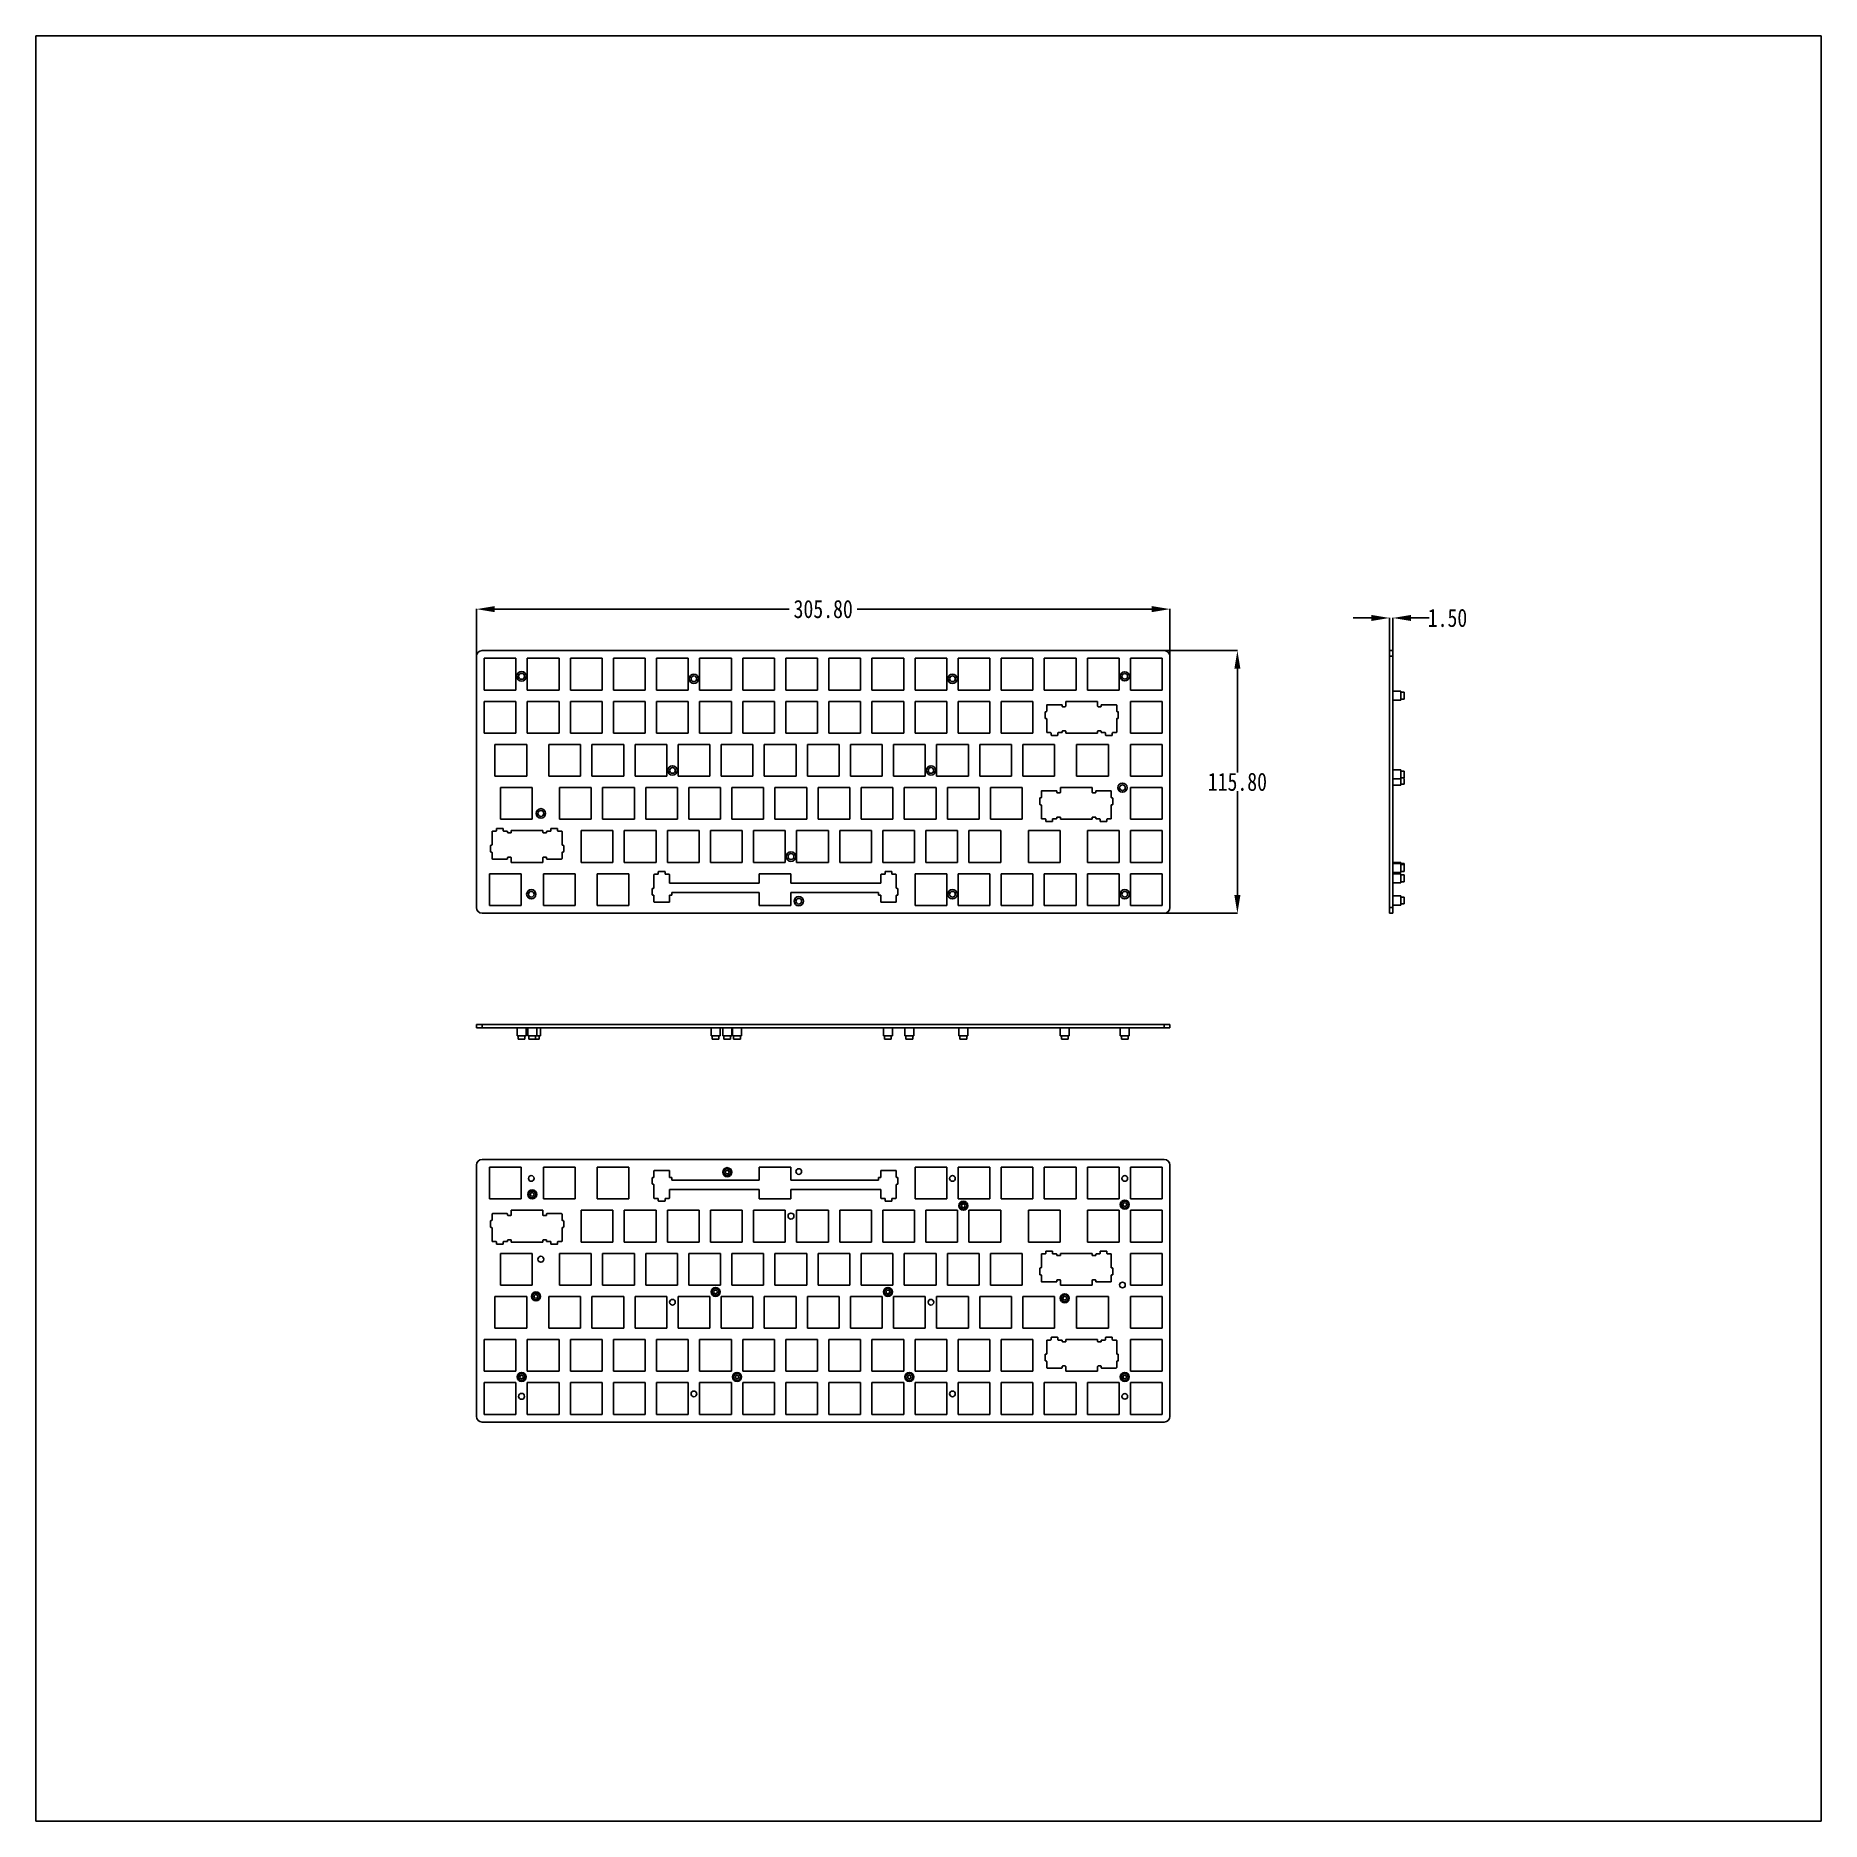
# Model space of a CAD drawing. Header units: inches. Extents: x -7 to 781, y -106 to 681.
import ezdxf
from ezdxf.enums import TextEntityAlignment as Align

# ---------------------------------------------------------------- set-up
doc = ezdxf.new("R2010")
doc.units = ezdxf.units.IN
doc.header["$LTSCALE"] = 51.326917
doc.header["$MEASUREMENT"] = 0
doc.header["$PDMODE"] = 3
doc.header["$PDSIZE"] = 0.3125
doc.layers.get('0').update_dxf_attribs({"linetype": 'CONTINUOUS'})
doc.layers.get('Defpoints').update_dxf_attribs({"linetype": 'CONTINUOUS'})
doc.styles.get("Standard").update_dxf_attribs({"font": 'txt', "width": 0.8})
doc.dimstyles.get("Standard").update_dxf_attribs({"dimtxt": 0.15625, "dimasz": 0.1875, "dimexe": 0.125, "dimexo": 0.0625, "dimgap": 0.09, "dimtad": 0, "dimtih": 1, "dimtoh": 1, "dimzin": 4, "dimdsep": 46, "dimtxsty": 'Standard', "dimblk": '_FILLED', "dimblk1": '_FILLED', "dimblk2": '_FILLED', "dimcen": 0.09, "dimazin": 1, "dimtp": 0.01, "dimtm": 0.01, "dimtfac": 1, "dimtofl": 0, "dimtmove": 0, "dimatfit": 3, "dimldrblk": '_FILLED', "dimfxl": 1, "dimtolj": 1, "dimtzin": 4, "dimarcsym": 0})

msp = doc.modelspace()

# ---------------------------------------------------------------- texts
at = {"color": 2, "linetype": 'Continuous', "width": 0.8}
for s, p in [('比例 ', (339.801, 289.562)), ('25.400', (340.551, 289.562))]:
    msp.add_text(s, height=0.1562, dxfattribs=at).set_placement(p, align=Align.RIGHT)

# ---------------------------------------------------------------- blocks, each defined once
blk = doc.blocks.new('_FILLED')
at = {"color": 0, "linetype": 'ByBlock'}
blk.add_solid([(0, 0), (-1, 0.167), (-1, -0.167)], dxfattribs=at)
blk = doc.blocks.new('*D1')
at = {"color": 0, "lineweight": -2, "transparency": 16777216}
for p, q in [((483.19, 410.26), (523.32, 410.26)), ((485.31, 294.46), (523.32, 294.46))]:
    blk.add_line(p, q, dxfattribs=at)
at = {"color": 3, "lineweight": -2, "transparency": 16777216}
for p, q in [((523.2, 402.26), (523.2, 356.45)), ((523.2, 302.46), (523.2, 348.27))]:
    blk.add_line(p, q, dxfattribs=at)
at = {"layer": 'Defpoints', "color": 0, "transparency": 16777216}
for p in [(483.13, 410.26), (485.25, 294.46), (523.2, 294.46)]:
    blk.add_point(p, dxfattribs=at)
at = {"color": 3, "lineweight": -2, "transparency": 16777216, "xscale": 8, "yscale": 8, "zscale": 8}
for p, rotation in [((523.2, 410.26), 90), ((523.2, 294.46), 270)]:
    blk.add_blockref('_FILLED', p, dxfattribs=dict(at, rotation=rotation))
at = {"color": 3, "transparency": 16777216, "insert": (523.2, 352.36), "char_height": 8, "attachment_point": 5}
blk.add_mtext('\\A1;115.80', dxfattribs=at)
blk = doc.blocks.new('*D2')
at = {"color": 0, "lineweight": -2, "transparency": 16777216}
for p, q in [((187.65, 406.92), (187.65, 428.67)), ((493.45, 407.83), (493.45, 428.67))]:
    blk.add_line(p, q, dxfattribs=at)
at = {"color": 3, "lineweight": -2, "transparency": 16777216}
for p, q in [((195.65, 428.55), (325.53, 428.55)), ((485.45, 428.55), (355.57, 428.55))]:
    blk.add_line(p, q, dxfattribs=at)
at = {"layer": 'Defpoints', "color": 0, "transparency": 16777216}
for p in [(493.45, 428.55), (187.65, 406.86), (493.45, 407.77)]:
    blk.add_point(p, dxfattribs=at)
at = {"color": 3, "lineweight": -2, "transparency": 16777216, "xscale": 8, "yscale": 8, "zscale": 8, "rotation": 180}
blk.add_blockref('_FILLED', (187.65, 428.55), dxfattribs=at)
at = {"color": 3, "lineweight": -2, "transparency": 16777216, "xscale": 8, "yscale": 8, "zscale": 8}
blk.add_blockref('_FILLED', (493.45, 428.55), dxfattribs=at)
at = {"color": 3, "transparency": 16777216, "insert": (340.55, 428.55), "char_height": 8, "attachment_point": 5}
blk.add_mtext('\\A1;305.80', dxfattribs=at)
blk = doc.blocks.new('*D3')
at = {"color": 3, "lineweight": -2, "transparency": 16777216}
for p, q in [((582.25, 424.65), (574.25, 424.65)), ((599.75, 424.65), (607.75, 424.65))]:
    blk.add_line(p, q, dxfattribs=at)
at = {"color": 0, "lineweight": -2, "transparency": 16777216}
for p, q in [((590.25, 407.82), (590.25, 424.78)), ((591.75, 407.82), (591.75, 424.78))]:
    blk.add_line(p, q, dxfattribs=at)
at = {"layer": 'Defpoints', "color": 0, "transparency": 16777216}
for p in [(591.75, 424.65), (590.25, 407.76), (591.75, 407.76)]:
    blk.add_point(p, dxfattribs=at)
at = {"color": 3, "lineweight": -2, "transparency": 16777216, "xscale": 8, "yscale": 8, "zscale": 8}
blk.add_blockref('_FILLED', (590.25, 424.65), dxfattribs=at)
at = {"color": 3, "lineweight": -2, "transparency": 16777216, "xscale": 8, "yscale": 8, "zscale": 8, "rotation": 180}
blk.add_blockref('_FILLED', (591.75, 424.65), dxfattribs=at)
at = {"color": 3, "transparency": 16777216, "insert": (615.84, 424.65), "char_height": 8, "attachment_point": 5}
blk.add_mtext('\\A1;1.50', dxfattribs=at)

# ---------------------------------------------------------------- dimensions: what is measured, and where the dimension line sits
for base, p1, p2, picture, middle in [((493.451, 428.545), (187.651, 406.862), (493.451, 407.77), '*D2', (340.551, 428.545)), ((591.754, 424.651), (590.254, 407.762), (591.754, 407.762), '*D3', (615.844, 424.651))]:
    dim = msp.add_linear_dim(base=base, p1=p1, p2=p2, dimstyle='Standard', override={"dimtxt": 8, "dimasz": 8, "dimzin": 0, "dimcen": 8.39895, "dimclrd": 3, "dimclrt": 3, "dimadec": 0, "dimazin": 0, "dimtp": 0, "dimtm": 0, "dimtzin": 0})
    dim.commit()
    dim.dimension.update_dxf_attribs({"geometry": picture, "text_midpoint": middle})
dim = msp.add_linear_dim(base=(523.195, 294.462), p1=(483.132, 410.262), p2=(485.251, 294.462), angle=90, dimstyle='Standard', override={"dimtxt": 8, "dimasz": 8, "dimzin": 0, "dimcen": 8.39895, "dimclrd": 3, "dimclrt": 3, "dimadec": 0, "dimazin": 0, "dimtp": 0, "dimtm": 0, "dimtzin": 0})
dim.commit()
dim.dimension.update_dxf_attribs({"geometry": '*D1', "text_midpoint": (523.195, 352.362)})

# ---------------------------------------------------------------- linework, layer by layer
at = {"color": 7, "linetype": 'Continuous'}
for p, q in [((-6.712, -105.989), (-6.712, 681.413)), ((-6.712, 681.413), (780.689, 681.413)), ((780.689, -105.989), (780.689, 681.413)), ((190.151, 410.262), (490.951, 410.262)), ((590.254, 410.262), (590.254, 294.462)), ((590.254, 410.262), (591.754, 410.262)), ((591.754, 294.462), (591.754, 410.262)), ((187.651, 296.962), (187.651, 407.762)), ((191.051, 392.862), (191.051, 406.862)), ((191.051, 406.862), (205.051, 406.862)), ((205.051, 406.862), (205.051, 392.862)), ((210.051, 392.862), (210.051, 406.862)), ((210.051, 406.862), (224.051, 406.862)), ((224.051, 406.862), (224.051, 392.862)), ((229.051, 392.862), (229.051, 406.862)), ((229.051, 406.862), (243.051, 406.862)), ((243.051, 406.862), (243.051, 392.862)), ((248.051, 392.862), (248.051, 406.862)), ((248.051, 406.862), (262.051, 406.862)), ((262.051, 406.862), (262.051, 392.862)), ((267.051, 392.862), (267.051, 406.862)), ((267.051, 406.862), (281.051, 406.862)), ((281.051, 406.862), (281.051, 392.862)), ((286.051, 392.862), (286.051, 406.862)), ((286.051, 406.862), (300.051, 406.862)), ((300.051, 406.862), (300.051, 392.862)), ((305.051, 392.862), (305.051, 406.862)), ((305.051, 406.862), (319.051, 406.862)), ((319.051, 406.862), (319.051, 392.862)), ((324.051, 392.862), (324.051, 406.862)), ((324.051, 406.862), (338.051, 406.862)), ((338.051, 406.862), (338.051, 392.862)), ((343.051, 392.862), (343.051, 406.862)), ((343.051, 406.862), (357.051, 406.862)), ((357.051, 406.862), (357.051, 392.862)), ((362.051, 392.862), (362.051, 406.862)), ((362.051, 406.862), (376.051, 406.862)), ((376.051, 406.862), (376.051, 392.862)), ((381.051, 392.862), (381.051, 406.862)), ((381.051, 406.862), (395.051, 406.862)), ((395.051, 406.862), (395.051, 392.862)), ((400.051, 406.862), (414.051, 406.862)), ((400.051, 392.862), (400.051, 406.862)), ((414.051, 406.862), (414.051, 392.862)), ((419.051, 406.862), (433.051, 406.862)), ((419.051, 392.862), (419.051, 406.862)), ((433.051, 406.862), (433.051, 392.862)), ((438.051, 406.862), (452.051, 406.862)), ((438.051, 392.862), (438.051, 406.862)), ((452.051, 406.862), (452.051, 392.862)), ((457.051, 406.862), (471.051, 406.862)), ((457.051, 392.862), (457.051, 406.862)), ((471.051, 406.862), (471.051, 392.862)), ((476.051, 406.862), (490.051, 406.862)), ((476.051, 392.862), (476.051, 406.862)), ((490.051, 406.862), (490.051, 392.862)), ((493.451, 407.762), (493.451, 296.962)), ((591.754, 407.762), (590.254, 407.762)), ((205.051, 392.862), (191.051, 392.862)), ((191.051, 373.862), (191.051, 387.862)), ((191.051, 387.862), (205.051, 387.862)), ((205.051, 387.862), (205.051, 373.862)), ((224.051, 392.862), (210.051, 392.862)), ((210.051, 373.862), (210.051, 387.862)), ((210.051, 387.862), (224.051, 387.862)), ((224.051, 387.862), (224.051, 373.862)), ((243.051, 392.862), (229.051, 392.862)), ((229.051, 373.862), (229.051, 387.862)), ((229.051, 387.862), (243.051, 387.862)), ((243.051, 387.862), (243.051, 373.862)), ((262.051, 392.862), (248.051, 392.862)), ((248.051, 373.862), (248.051, 387.862)), ((248.051, 387.862), (262.051, 387.862)), ((262.051, 387.862), (262.051, 373.862)), ((281.051, 392.862), (267.051, 392.862)), ((267.051, 373.862), (267.051, 387.862)), ((267.051, 387.862), (281.051, 387.862)), ((281.051, 387.862), (281.051, 373.862)), ((300.051, 392.862), (286.051, 392.862)), ((286.051, 373.862), (286.051, 387.862)), ((286.051, 387.862), (300.051, 387.862)), ((300.051, 387.862), (300.051, 373.862)), ((319.051, 392.862), (305.051, 392.862)), ((305.051, 373.862), (305.051, 387.862)), ((305.051, 387.862), (319.051, 387.862)), ((319.051, 387.862), (319.051, 373.862)), ((338.051, 392.862), (324.051, 392.862)), ((324.051, 373.862), (324.051, 387.862)), ((324.051, 387.862), (338.051, 387.862)), ((338.051, 387.862), (338.051, 373.862)), ((357.051, 392.862), (343.051, 392.862)), ((343.051, 373.862), (343.051, 387.862)), ((343.051, 387.862), (357.051, 387.862)), ((357.051, 387.862), (357.051, 373.862)), ((376.051, 392.862), (362.051, 392.862)), ((362.051, 373.862), (362.051, 387.862)), ((362.051, 387.862), (376.051, 387.862)), ((376.051, 387.862), (376.051, 373.862)), ((395.051, 392.862), (381.051, 392.862)), ((381.051, 373.862), (381.051, 387.862)), ((381.051, 387.862), (395.051, 387.862)), ((395.051, 387.862), (395.051, 373.862)), ((414.051, 392.862), (400.051, 392.862)), ((400.051, 387.862), (414.051, 387.862)), ((400.051, 373.862), (400.051, 387.862)), ((414.051, 387.862), (414.051, 373.862)), ((433.051, 392.862), (419.051, 392.862)), ((419.051, 387.862), (433.051, 387.862)), ((419.051, 373.862), (419.051, 387.862)), ((433.051, 387.862), (433.051, 373.862)), ((452.051, 392.862), (438.051, 392.862)), ((439.126, 383.517), (439.126, 386.217)), ((439.326, 386.417), (445.776, 386.417)), ((445.976, 386.217), (445.976, 385.717)), ((447.551, 387.862), (461.551, 387.862)), ((447.551, 385.817), (447.551, 387.862)), ((471.051, 392.862), (457.051, 392.862)), ((461.551, 387.862), (461.551, 385.817)), ((463.126, 385.717), (463.126, 386.217)), ((463.326, 386.417), (469.776, 386.417)), ((469.976, 386.217), (469.976, 383.517)), ((490.051, 392.862), (476.051, 392.862)), ((476.051, 387.862), (490.051, 387.862)), ((476.051, 373.862), (476.051, 387.862)), ((490.051, 387.862), (490.051, 373.862)), ((591.754, 392.362), (595.254, 392.362)), ((591.754, 388.362), (595.254, 388.362)), ((595.254, 388.362), (595.254, 392.362)), ((595.254, 391.862), (596.754, 391.862)), ((595.254, 388.862), (596.754, 388.862)), ((596.754, 388.862), (596.754, 391.862)), ((438.401, 380.507), (438.401, 383.117)), ((438.601, 383.317), (438.926, 383.317)), ((438.926, 380.307), (438.601, 380.307)), ((439.126, 374.307), (439.126, 380.107)), ((446.176, 385.517), (447.251, 385.517)), ((461.851, 385.517), (462.926, 385.517)), ((469.976, 380.107), (469.976, 374.307)), ((470.176, 383.317), (470.501, 383.317)), ((470.501, 380.307), (470.176, 380.307)), ((470.701, 383.117), (470.701, 380.507)), ((205.051, 373.862), (191.051, 373.862)), ((224.051, 373.862), (210.051, 373.862)), ((243.051, 373.862), (229.051, 373.862)), ((262.051, 373.862), (248.051, 373.862)), ((281.051, 373.862), (267.051, 373.862)), ((300.051, 373.862), (286.051, 373.862)), ((319.051, 373.862), (305.051, 373.862)), ((338.051, 373.862), (324.051, 373.862)), ((357.051, 373.862), (343.051, 373.862)), ((376.051, 373.862), (362.051, 373.862)), ((395.051, 373.862), (381.051, 373.862)), ((414.051, 373.862), (400.051, 373.862)), ((433.051, 373.862), (419.051, 373.862)), ((440.851, 374.107), (439.326, 374.107)), ((441.051, 373.057), (441.051, 373.907)), ((443.851, 372.857), (441.251, 372.857)), ((444.051, 373.907), (444.051, 373.057)), ((445.776, 374.107), (444.251, 374.107)), ((445.976, 374.662), (445.976, 374.307)), ((447.351, 374.862), (446.176, 374.862)), ((447.551, 373.862), (447.551, 374.662)), ((461.551, 373.862), (447.551, 373.862)), ((461.551, 374.662), (461.551, 373.862)), ((462.926, 374.862), (461.751, 374.862)), ((463.126, 374.307), (463.126, 374.662)), ((464.851, 374.107), (463.326, 374.107)), ((465.051, 373.057), (465.051, 373.907)), ((467.851, 372.857), (465.251, 372.857)), ((468.051, 373.907), (468.051, 373.057)), ((469.776, 374.107), (468.251, 374.107)), ((490.051, 373.862), (476.051, 373.862)), ((195.816, 354.862), (195.816, 368.862)), ((195.816, 368.862), (209.816, 368.862)), ((209.816, 368.862), (209.816, 354.862)), ((219.581, 354.862), (219.581, 368.862)), ((219.581, 368.862), (233.581, 368.862)), ((233.581, 368.862), (233.581, 354.862)), ((238.581, 354.862), (238.581, 368.862)), ((238.581, 368.862), (252.581, 368.862)), ((252.581, 368.862), (252.581, 354.862)), ((257.581, 354.862), (257.581, 368.862)), ((257.581, 368.862), (271.581, 368.862)), ((271.581, 368.862), (271.581, 354.862)), ((276.581, 354.862), (276.581, 368.862)), ((276.581, 368.862), (290.581, 368.862)), ((290.581, 368.862), (290.581, 354.862)), ((295.581, 354.862), (295.581, 368.862)), ((295.581, 368.862), (309.581, 368.862)), ((309.581, 368.862), (309.581, 354.862)), ((314.581, 354.862), (314.581, 368.862)), ((314.581, 368.862), (328.581, 368.862)), ((328.581, 368.862), (328.581, 354.862)), ((333.581, 354.862), (333.581, 368.862)), ((333.581, 368.862), (347.581, 368.862)), ((347.581, 368.862), (347.581, 354.862)), ((352.581, 354.862), (352.581, 368.862)), ((352.581, 368.862), (366.581, 368.862)), ((366.581, 368.862), (366.581, 354.862)), ((371.581, 368.862), (385.581, 368.862)), ((371.581, 354.862), (371.581, 368.862)), ((385.581, 368.862), (385.581, 354.862)), ((390.581, 368.862), (404.581, 368.862)), ((390.581, 354.862), (390.581, 368.862)), ((404.581, 368.862), (404.581, 354.862)), ((409.581, 368.862), (423.581, 368.862)), ((409.581, 354.862), (409.581, 368.862)), ((423.581, 368.862), (423.581, 354.862)), ((428.581, 368.862), (442.581, 368.862)), ((428.581, 354.862), (428.581, 368.862)), ((442.581, 368.862), (442.581, 354.862)), ((452.311, 368.862), (466.311, 368.862)), ((452.311, 354.862), (452.311, 368.862)), ((466.311, 368.862), (466.311, 354.862)), ((476.051, 368.862), (490.051, 368.862)), ((476.051, 354.862), (476.051, 368.862)), ((490.051, 368.862), (490.051, 354.862)), ((209.816, 354.862), (195.816, 354.862)), ((233.581, 354.862), (219.581, 354.862)), ((252.581, 354.862), (238.581, 354.862)), ((271.581, 354.862), (257.581, 354.862)), ((290.581, 354.862), (276.581, 354.862)), ((309.581, 354.862), (295.581, 354.862)), ((328.581, 354.862), (314.581, 354.862)), ((347.581, 354.862), (333.581, 354.862)), ((366.581, 354.862), (352.581, 354.862)), ((385.581, 354.862), (371.581, 354.862)), ((404.581, 354.862), (390.581, 354.862)), ((423.581, 354.862), (409.581, 354.862)), ((442.581, 354.862), (428.581, 354.862)), ((466.311, 354.862), (452.311, 354.862)), ((490.051, 354.862), (476.051, 354.862)), ((591.754, 357.662), (595.254, 357.662)), ((595.254, 353.662), (595.254, 357.662)), ((595.254, 357.162), (596.754, 357.162)), ((596.754, 354.162), (596.754, 357.162)), ((198.196, 335.862), (198.196, 349.862)), ((198.196, 349.862), (212.196, 349.862)), ((212.196, 349.862), (212.196, 335.862)), ((224.296, 335.862), (224.296, 349.862)), ((224.296, 349.862), (238.296, 349.862)), ((238.296, 349.862), (238.296, 335.862)), ((243.296, 335.862), (243.296, 349.862)), ((243.296, 349.862), (257.296, 349.862)), ((257.296, 349.862), (257.296, 335.862)), ((262.296, 335.862), (262.296, 349.862)), ((262.296, 349.862), (276.296, 349.862)), ((276.296, 349.862), (276.296, 335.862)), ((281.296, 335.862), (281.296, 349.862)), ((281.296, 349.862), (295.296, 349.862)), ((295.296, 349.862), (295.296, 335.862)), ((300.296, 335.862), (300.296, 349.862)), ((300.296, 349.862), (314.296, 349.862)), ((314.296, 349.862), (314.296, 335.862)), ((319.296, 335.862), (319.296, 349.862)), ((319.296, 349.862), (333.296, 349.862)), ((333.296, 349.862), (333.296, 335.862)), ((338.296, 335.862), (338.296, 349.862)), ((338.296, 349.862), (352.296, 349.862)), ((352.296, 349.862), (352.296, 335.862)), ((357.296, 349.862), (371.296, 349.862)), ((357.296, 335.862), (357.296, 349.862)), ((371.296, 349.862), (371.296, 335.862)), ((376.296, 349.862), (390.296, 349.862)), ((376.296, 335.862), (376.296, 349.862)), ((390.296, 349.862), (390.296, 335.862)), ((395.296, 349.862), (409.296, 349.862)), ((395.296, 335.862), (395.296, 349.862)), ((409.296, 349.862), (409.296, 335.862)), ((414.296, 349.862), (428.296, 349.862)), ((414.296, 335.862), (414.296, 349.862)), ((428.296, 349.862), (428.296, 335.862)), ((436.748, 345.517), (436.749, 348.217)), ((436.949, 348.417), (443.399, 348.417)), ((443.599, 348.217), (443.599, 347.717)), ((443.799, 347.517), (444.874, 347.517)), ((445.174, 349.862), (459.174, 349.862)), ((445.174, 347.817), (445.174, 349.862)), ((459.174, 349.862), (459.174, 347.817)), ((459.474, 347.517), (460.549, 347.517)), ((460.749, 347.717), (460.749, 348.217)), ((460.949, 348.417), (467.399, 348.417)), ((467.599, 348.217), (467.599, 345.517)), ((476.051, 349.862), (490.051, 349.862)), ((476.051, 335.862), (476.051, 349.862)), ((490.051, 349.862), (490.051, 335.862)), ((591.754, 353.662), (595.254, 353.662)), ((591.754, 350.862), (595.254, 350.862)), ((595.254, 354.162), (596.754, 354.162)), ((595.254, 350.862), (595.254, 353.549)), ((595.254, 351.362), (596.754, 351.362)), ((596.754, 351.362), (596.754, 353.923)), ((436.024, 342.507), (436.024, 345.117)), ((436.224, 345.317), (436.548, 345.317)), ((436.549, 342.307), (436.224, 342.307)), ((436.749, 336.307), (436.749, 342.107)), ((467.599, 342.107), (467.599, 336.307)), ((467.799, 345.317), (468.124, 345.317)), ((468.124, 342.307), (467.799, 342.307)), ((468.324, 345.117), (468.324, 342.507)), ((196.456, 330.817), (196.456, 331.667)), ((196.656, 331.867), (199.256, 331.867)), ((212.196, 335.862), (198.196, 335.862)), ((199.456, 331.667), (199.456, 330.817)), ((202.956, 330.062), (202.956, 330.862)), ((202.956, 330.862), (216.956, 330.862)), ((216.956, 330.862), (216.956, 330.062)), ((220.456, 330.817), (220.456, 331.667)), ((220.656, 331.867), (223.256, 331.867)), ((223.456, 331.667), (223.456, 330.817)), ((238.296, 335.862), (224.296, 335.862)), ((233.846, 316.862), (233.846, 330.862)), ((233.846, 330.862), (247.846, 330.862)), ((257.296, 335.862), (243.296, 335.862)), ((247.846, 330.862), (247.846, 316.862)), ((252.846, 316.862), (252.846, 330.862)), ((252.846, 330.862), (266.846, 330.862)), ((276.296, 335.862), (262.296, 335.862)), ((266.846, 330.862), (266.846, 316.862)), ((271.846, 316.862), (271.846, 330.862)), ((271.846, 330.862), (285.846, 330.862)), ((295.296, 335.862), (281.296, 335.862)), ((285.846, 330.862), (285.846, 316.862)), ((290.846, 316.862), (290.846, 330.862)), ((290.846, 330.862), (304.846, 330.862)), ((314.296, 335.862), (300.296, 335.862)), ((304.846, 330.862), (304.846, 316.862)), ((309.846, 316.862), (309.846, 330.862)), ((309.846, 330.862), (323.846, 330.862)), ((333.296, 335.862), (319.296, 335.862)), ((323.846, 330.862), (323.846, 316.862)), ((328.846, 330.862), (342.846, 330.862)), ((328.846, 316.862), (328.846, 330.862)), ((352.296, 335.862), (338.296, 335.862)), ((342.846, 330.862), (342.846, 316.862)), ((347.846, 330.862), (361.846, 330.862)), ((347.846, 316.862), (347.846, 330.862)), ((371.296, 335.862), (357.296, 335.862)), ((361.846, 330.862), (361.846, 316.862)), ((366.846, 330.862), (380.846, 330.862)), ((366.846, 316.862), (366.846, 330.862)), ((390.296, 335.862), (376.296, 335.862)), ((380.846, 330.862), (380.846, 316.862)), ((385.846, 330.862), (399.846, 330.862)), ((385.846, 316.862), (385.846, 330.862)), ((409.296, 335.862), (395.296, 335.862)), ((399.846, 330.862), (399.846, 316.862)), ((404.846, 330.862), (418.846, 330.862)), ((404.846, 316.862), (404.846, 330.862)), ((428.296, 335.862), (414.296, 335.862)), ((418.846, 330.862), (418.846, 316.862)), ((431.021, 330.862), (445.021, 330.862)), ((431.021, 316.862), (431.021, 330.862)), ((438.474, 336.107), (436.949, 336.107)), ((438.674, 335.057), (438.674, 335.907)), ((441.474, 334.857), (438.874, 334.857)), ((441.674, 335.907), (441.674, 335.057)), ((443.399, 336.107), (441.874, 336.107)), ((443.599, 336.662), (443.599, 336.307)), ((444.974, 336.862), (443.799, 336.862)), ((445.021, 330.862), (445.021, 316.862)), ((445.174, 335.862), (445.174, 336.662)), ((459.174, 335.862), (445.174, 335.862)), ((457.051, 330.862), (471.051, 330.862)), ((457.051, 316.862), (457.051, 330.862)), ((459.174, 336.662), (459.174, 335.862)), ((460.549, 336.862), (459.374, 336.862)), ((460.749, 336.307), (460.749, 336.662)), ((462.474, 336.107), (460.949, 336.107)), ((462.674, 335.057), (462.674, 335.907)), ((465.474, 334.857), (462.874, 334.857)), ((465.674, 335.907), (465.674, 335.057)), ((467.399, 336.107), (465.874, 336.107)), ((471.051, 330.862), (471.051, 316.862)), ((490.051, 335.862), (476.051, 335.862)), ((476.051, 330.862), (490.051, 330.862)), ((476.051, 316.862), (476.051, 330.862)), ((490.051, 330.862), (490.051, 316.862)), ((193.806, 321.607), (193.806, 324.217)), ((194.006, 324.417), (194.331, 324.417)), ((194.531, 324.617), (194.531, 330.417)), ((194.731, 330.617), (196.256, 330.617)), ((199.656, 330.617), (201.181, 330.617)), ((201.381, 330.417), (201.381, 330.062)), ((201.581, 329.862), (202.756, 329.862)), ((217.156, 329.862), (218.331, 329.862)), ((218.531, 330.062), (218.531, 330.417)), ((218.731, 330.617), (220.256, 330.617)), ((223.656, 330.617), (225.181, 330.617)), ((225.381, 330.417), (225.381, 324.617)), ((225.581, 324.417), (225.906, 324.417)), ((226.106, 324.217), (226.106, 321.607)), ((194.331, 321.407), (194.006, 321.407)), ((194.531, 318.507), (194.531, 321.207)), ((201.181, 318.307), (194.731, 318.307)), ((201.381, 319.007), (201.381, 318.507)), ((202.656, 319.207), (201.581, 319.207)), ((202.956, 316.862), (202.956, 318.907)), ((216.956, 316.862), (202.956, 316.862)), ((216.956, 318.907), (216.956, 316.862)), ((218.331, 319.207), (217.256, 319.207)), ((218.531, 318.507), (218.531, 319.007)), ((225.181, 318.307), (218.731, 318.307)), ((225.382, 321.207), (225.381, 318.507)), ((225.906, 321.407), (225.582, 321.407)), ((247.846, 316.862), (233.846, 316.862)), ((266.846, 316.862), (252.846, 316.862)), ((285.846, 316.862), (271.846, 316.862)), ((304.846, 316.862), (290.846, 316.862)), ((323.846, 316.862), (309.846, 316.862)), ((342.846, 316.862), (328.846, 316.862)), ((361.846, 316.862), (347.846, 316.862)), ((380.846, 316.862), (366.846, 316.862)), ((399.846, 316.862), (385.846, 316.862)), ((418.846, 316.862), (404.846, 316.862)), ((445.021, 316.862), (431.021, 316.862)), ((471.051, 316.862), (457.051, 316.862)), ((490.051, 316.862), (476.051, 316.862)), ((591.754, 316.862), (595.254, 316.862)), ((591.754, 316.362), (596.754, 316.362)), ((595.254, 312.362), (595.254, 316.862)), ((595.254, 315.862), (596.754, 315.862)), ((596.754, 315.923), (596.754, 316.362)), ((596.754, 312.862), (596.754, 315.862)), ((193.431, 297.862), (193.431, 311.862)), ((193.431, 311.862), (207.431, 311.862)), ((207.431, 311.862), (207.431, 297.862)), ((217.141, 297.862), (217.141, 311.862)), ((217.141, 311.862), (231.141, 311.862)), ((231.141, 311.862), (231.141, 297.862)), ((240.851, 297.862), (240.851, 311.862)), ((240.851, 311.862), (254.851, 311.862)), ((254.851, 311.862), (254.851, 297.862)), ((265.921, 305.617), (265.921, 311.417)), ((266.121, 311.617), (267.646, 311.617)), ((267.846, 311.817), (267.846, 312.667)), ((268.046, 312.867), (270.646, 312.867)), ((270.846, 312.667), (270.846, 311.817)), ((271.046, 311.617), (272.571, 311.617)), ((272.771, 311.417), (272.771, 307.762)), ((272.771, 307.762), (312.346, 307.762)), ((312.346, 311.862), (326.346, 311.862)), ((312.346, 307.762), (312.346, 311.862)), ((326.346, 311.862), (326.346, 307.762)), ((326.346, 307.762), (365.921, 307.762)), ((365.921, 307.762), (365.921, 311.417)), ((366.121, 311.617), (367.646, 311.617)), ((367.846, 311.817), (367.846, 312.667)), ((368.046, 312.867), (370.646, 312.867)), ((370.846, 312.667), (370.846, 311.817)), ((371.046, 311.617), (372.571, 311.617)), ((372.771, 311.417), (372.771, 305.617)), ((381.051, 311.862), (395.051, 311.862)), ((381.051, 297.862), (381.051, 311.862)), ((395.051, 311.862), (395.051, 297.862)), ((400.051, 311.862), (414.051, 311.862)), ((400.051, 297.862), (400.051, 311.862)), ((414.051, 311.862), (414.051, 297.862)), ((419.051, 311.862), (433.051, 311.862)), ((419.051, 297.862), (419.051, 311.862)), ((433.051, 311.862), (433.051, 297.862)), ((438.051, 311.862), (452.051, 311.862)), ((438.051, 297.862), (438.051, 311.862)), ((452.051, 311.862), (452.051, 297.862)), ((457.051, 311.862), (471.051, 311.862)), ((457.051, 297.862), (457.051, 311.862)), ((471.051, 311.862), (471.051, 297.862)), ((476.051, 311.862), (490.051, 311.862)), ((476.051, 297.862), (476.051, 311.862)), ((490.051, 311.862), (490.051, 297.862)), ((591.754, 312.362), (595.254, 312.362)), ((591.754, 311.862), (595.254, 311.862)), ((591.754, 307.862), (595.254, 307.862)), ((595.254, 312.862), (596.754, 312.862)), ((595.254, 307.862), (595.254, 311.862)), ((595.254, 311.362), (596.754, 311.362)), ((595.254, 308.362), (596.754, 308.362)), ((596.754, 308.362), (596.754, 311.362)), ((265.196, 302.607), (265.196, 305.217)), ((265.396, 305.417), (265.721, 305.417)), ((265.721, 302.407), (265.396, 302.407)), ((265.921, 299.507), (265.921, 302.207)), ((272.571, 299.307), (266.121, 299.307)), ((272.772, 302.362), (272.771, 299.507)), ((273.772, 302.362), (272.772, 302.362)), ((273.772, 303.562), (273.772, 302.362)), ((312.346, 303.562), (273.772, 303.562)), ((312.346, 297.862), (312.346, 303.562)), ((364.921, 303.562), (326.346, 303.562)), ((326.346, 303.562), (326.346, 297.862)), ((364.921, 302.362), (364.921, 303.562)), ((365.921, 302.362), (364.921, 302.362)), ((365.921, 299.507), (365.921, 302.362)), ((372.571, 299.307), (366.121, 299.307)), ((372.772, 302.207), (372.771, 299.507)), ((372.971, 305.417), (373.296, 305.417)), ((373.296, 302.407), (372.972, 302.407)), ((373.496, 305.217), (373.496, 302.607)), ((591.754, 302.062), (595.254, 302.062)), ((595.254, 298.062), (595.254, 302.062)), ((595.254, 301.562), (596.754, 301.562)), ((596.754, 298.562), (596.754, 301.562)), ((490.951, 294.462), (190.151, 294.462)), ((207.431, 297.862), (193.431, 297.862)), ((231.141, 297.862), (217.141, 297.862)), ((254.851, 297.862), (240.851, 297.862)), ((326.346, 297.862), (312.346, 297.862)), ((395.051, 297.862), (381.051, 297.862)), ((414.051, 297.862), (400.051, 297.862)), ((433.051, 297.862), (419.051, 297.862)), ((452.051, 297.862), (438.051, 297.862)), ((471.051, 297.862), (457.051, 297.862)), ((490.051, 297.862), (476.051, 297.862)), ((590.254, 296.962), (591.754, 296.962)), ((591.754, 294.462), (590.254, 294.462)), ((591.754, 298.062), (595.254, 298.062)), ((595.254, 298.562), (596.754, 298.562)), ((187.651, 243.876), (187.651, 245.376)), ((493.451, 245.376), (187.651, 245.376)), ((190.151, 245.376), (190.151, 243.876)), ((490.951, 243.876), (490.951, 245.376)), ((493.451, 245.376), (493.451, 243.876)), ((187.651, 243.876), (493.451, 243.876)), ((205.551, 243.876), (205.551, 240.376)), ((205.551, 240.376), (209.551, 240.376)), ((206.051, 240.376), (206.051, 238.876)), ((206.051, 238.876), (209.051, 238.876)), ((209.051, 240.376), (209.051, 238.876)), ((209.551, 243.876), (209.551, 240.376)), ((210.231, 243.876), (210.231, 240.376)), ((210.231, 240.376), (215.866, 240.376)), ((210.731, 240.376), (210.731, 238.876)), ((210.731, 238.876), (213.731, 238.876)), ((213.731, 240.376), (213.731, 238.876)), ((213.86, 238.876), (215.366, 238.876)), ((214.231, 243.876), (214.231, 240.376)), ((215.366, 240.376), (215.366, 238.876)), ((215.866, 243.876), (215.866, 240.376)), ((291.081, 243.876), (291.081, 240.376)), ((291.081, 240.376), (295.081, 240.376)), ((291.581, 240.376), (291.581, 238.876)), ((291.581, 238.876), (294.581, 238.876)), ((294.581, 240.376), (294.581, 238.876)), ((295.081, 243.876), (295.081, 240.376)), ((296.231, 243.876), (296.231, 240.376)), ((296.231, 240.376), (300.231, 240.376)), ((296.731, 240.376), (296.731, 238.876)), ((296.731, 238.876), (299.731, 238.876)), ((299.731, 240.376), (299.731, 238.876)), ((300.231, 243.876), (300.231, 240.376)), ((300.551, 243.876), (300.551, 240.376)), ((300.551, 240.376), (304.551, 240.376)), ((301.051, 240.376), (301.051, 238.876)), ((301.051, 238.876), (304.051, 238.876)), ((304.051, 240.376), (304.051, 238.876)), ((304.551, 243.876), (304.551, 240.376)), ((367.081, 243.876), (367.081, 240.376)), ((367.081, 240.376), (371.081, 240.376)), ((367.581, 240.376), (367.581, 238.876)), ((367.581, 238.876), (370.581, 238.876)), ((370.581, 240.376), (370.581, 238.876)), ((371.081, 243.876), (371.081, 240.376)), ((376.551, 243.876), (376.551, 240.376)), ((376.551, 240.376), (380.551, 240.376)), ((377.051, 240.376), (377.051, 238.876)), ((377.051, 238.876), (380.051, 238.876)), ((380.051, 240.376), (380.051, 238.876)), ((380.551, 243.876), (380.551, 240.376)), ((400.346, 243.876), (400.346, 240.376)), ((400.346, 240.376), (404.346, 240.376)), ((400.846, 240.376), (400.846, 238.876)), ((400.846, 238.876), (403.846, 238.876)), ((403.846, 240.376), (403.846, 238.876)), ((404.346, 243.876), (404.346, 240.376)), ((445.081, 243.876), (445.081, 240.376)), ((445.081, 240.376), (449.081, 240.376)), ((445.581, 240.376), (445.581, 238.876)), ((445.581, 238.876), (448.581, 238.876)), ((448.581, 240.376), (448.581, 238.876)), ((449.081, 243.876), (449.081, 240.376)), ((471.551, 243.876), (471.551, 240.376)), ((471.551, 240.376), (475.551, 240.376)), ((472.051, 240.376), (472.051, 238.876)), ((472.051, 238.876), (475.051, 238.876)), ((475.051, 240.376), (475.051, 238.876)), ((475.551, 243.876), (475.551, 240.376)), ((187.651, 183.353), (187.651, 72.553)), ((490.951, 185.853), (190.151, 185.853)), ((193.431, 182.453), (193.431, 168.453)), ((207.431, 182.453), (193.431, 182.453)), ((207.431, 168.453), (207.431, 182.453)), ((217.141, 182.453), (217.141, 168.453)), ((231.141, 182.453), (217.141, 182.453)), ((231.141, 168.453), (231.141, 182.453)), ((240.851, 182.453), (240.851, 168.453)), ((254.851, 182.453), (240.851, 182.453)), ((254.851, 168.453), (254.851, 182.453)), ((312.346, 182.453), (312.346, 176.753)), ((326.346, 182.453), (312.346, 182.453)), ((326.346, 176.753), (326.346, 182.453)), ((381.051, 182.453), (381.051, 168.453)), ((395.051, 182.453), (381.051, 182.453)), ((395.051, 168.453), (395.051, 182.453)), ((414.051, 182.453), (400.051, 182.453)), ((400.051, 182.453), (400.051, 168.453)), ((414.051, 168.453), (414.051, 182.453)), ((433.051, 182.453), (419.051, 182.453)), ((419.051, 182.453), (419.051, 168.453)), ((433.051, 168.453), (433.051, 182.453)), ((452.051, 182.453), (438.051, 182.453)), ((438.051, 182.453), (438.051, 168.453)), ((452.051, 168.453), (452.051, 182.453)), ((471.051, 182.453), (457.051, 182.453)), ((457.051, 182.453), (457.051, 168.453)), ((471.051, 168.453), (471.051, 182.453)), ((490.051, 182.453), (476.051, 182.453)), ((476.051, 182.453), (476.051, 168.453)), ((490.051, 168.453), (490.051, 182.453)), ((493.451, 72.553), (493.451, 183.353)), ((265.196, 177.708), (265.196, 175.098)), ((265.721, 177.908), (265.396, 177.908)), ((265.396, 174.898), (265.721, 174.898)), ((265.921, 180.808), (265.921, 178.108)), ((265.921, 174.698), (265.921, 168.898)), ((272.571, 181.008), (266.121, 181.008)), ((272.772, 177.953), (272.771, 180.808)), ((273.772, 177.953), (272.772, 177.953)), ((273.772, 176.753), (273.772, 177.953)), ((312.346, 176.753), (273.772, 176.753)), ((364.921, 176.753), (326.346, 176.753)), ((364.921, 177.953), (364.921, 176.753)), ((365.921, 177.953), (364.921, 177.953)), ((365.921, 180.808), (365.921, 177.953)), ((372.571, 181.008), (366.121, 181.008)), ((372.772, 178.108), (372.771, 180.808)), ((372.771, 168.898), (372.771, 174.698)), ((372.971, 174.898), (373.296, 174.898)), ((373.296, 177.908), (372.972, 177.908)), ((373.496, 175.098), (373.496, 177.708)), ((193.431, 168.453), (207.431, 168.453)), ((217.141, 168.453), (231.141, 168.453)), ((240.851, 168.453), (254.851, 168.453)), ((266.121, 168.698), (267.646, 168.698)), ((267.846, 168.498), (267.846, 167.648)), ((268.046, 167.448), (270.646, 167.448)), ((270.846, 167.648), (270.846, 168.498)), ((271.046, 168.698), (272.571, 168.698)), ((272.771, 168.898), (272.771, 172.553)), ((272.771, 172.553), (312.346, 172.553)), ((312.346, 172.553), (312.346, 168.453)), ((312.346, 168.453), (326.346, 168.453)), ((326.346, 168.453), (326.346, 172.553)), ((326.346, 172.553), (365.921, 172.553)), ((365.921, 172.553), (365.921, 168.898)), ((366.121, 168.698), (367.646, 168.698)), ((367.846, 168.498), (367.846, 167.648)), ((368.046, 167.448), (370.646, 167.448)), ((370.846, 167.648), (370.846, 168.498)), ((371.046, 168.698), (372.571, 168.698)), ((381.051, 168.453), (395.051, 168.453)), ((400.051, 168.453), (414.051, 168.453)), ((419.051, 168.453), (433.051, 168.453)), ((438.051, 168.453), (452.051, 168.453)), ((457.051, 168.453), (471.051, 168.453)), ((476.051, 168.453), (490.051, 168.453)), ((193.806, 158.708), (193.806, 156.098)), ((194.331, 158.908), (194.006, 158.908)), ((194.531, 161.808), (194.531, 159.108)), ((201.181, 162.008), (194.731, 162.008)), ((201.381, 161.308), (201.381, 161.808)), ((202.656, 161.108), (201.581, 161.108)), ((202.956, 163.453), (202.956, 161.408)), ((216.956, 163.453), (202.956, 163.453)), ((216.956, 161.408), (216.956, 163.453)), ((218.331, 161.108), (217.256, 161.108)), ((218.531, 161.808), (218.531, 161.308)), ((225.181, 162.008), (218.731, 162.008)), ((225.382, 159.108), (225.381, 161.808)), ((225.906, 158.908), (225.582, 158.908)), ((226.106, 156.098), (226.106, 158.708)), ((233.846, 163.453), (233.846, 149.453)), ((247.846, 163.453), (233.846, 163.453)), ((247.846, 149.453), (247.846, 163.453)), ((252.846, 163.453), (252.846, 149.453)), ((266.846, 163.453), (252.846, 163.453)), ((266.846, 149.453), (266.846, 163.453)), ((271.846, 163.453), (271.846, 149.453)), ((285.846, 163.453), (271.846, 163.453)), ((285.846, 149.453), (285.846, 163.453)), ((290.846, 163.453), (290.846, 149.453)), ((304.846, 163.453), (290.846, 163.453)), ((304.846, 149.453), (304.846, 163.453)), ((309.846, 163.453), (309.846, 149.453)), ((323.846, 163.453), (309.846, 163.453)), ((323.846, 149.453), (323.846, 163.453)), ((328.846, 163.453), (328.846, 149.453)), ((342.846, 163.453), (328.846, 163.453)), ((342.846, 149.453), (342.846, 163.453)), ((347.846, 163.453), (347.846, 149.453)), ((361.846, 163.453), (347.846, 163.453)), ((361.846, 149.453), (361.846, 163.453)), ((366.846, 163.453), (366.846, 149.453)), ((380.846, 163.453), (366.846, 163.453)), ((380.846, 149.453), (380.846, 163.453)), ((399.846, 163.453), (385.846, 163.453)), ((385.846, 163.453), (385.846, 149.453)), ((399.846, 149.453), (399.846, 163.453)), ((418.846, 163.453), (404.846, 163.453)), ((404.846, 163.453), (404.846, 149.453)), ((418.846, 149.453), (418.846, 163.453)), ((445.021, 163.453), (431.021, 163.453)), ((431.021, 163.453), (431.021, 149.453)), ((445.021, 149.453), (445.021, 163.453)), ((471.051, 163.453), (457.051, 163.453)), ((457.051, 163.453), (457.051, 149.453)), ((471.051, 149.453), (471.051, 163.453)), ((490.051, 163.453), (476.051, 163.453)), ((476.051, 163.453), (476.051, 149.453)), ((490.051, 149.453), (490.051, 163.453)), ((194.006, 155.898), (194.331, 155.898)), ((194.531, 155.698), (194.531, 149.898)), ((194.731, 149.698), (196.256, 149.698)), ((199.656, 149.698), (201.181, 149.698)), ((201.381, 149.898), (201.381, 150.253)), ((201.581, 150.453), (202.756, 150.453)), ((202.956, 150.253), (202.956, 149.453)), ((216.956, 149.453), (216.956, 150.253)), ((217.156, 150.453), (218.331, 150.453)), ((218.531, 150.253), (218.531, 149.898)), ((218.731, 149.698), (220.256, 149.698)), ((223.656, 149.698), (225.181, 149.698)), ((225.381, 149.898), (225.381, 155.698)), ((225.581, 155.898), (225.906, 155.898)), ((196.456, 149.498), (196.456, 148.648)), ((196.656, 148.448), (199.256, 148.448)), ((198.196, 144.453), (198.196, 130.453)), ((212.196, 144.453), (198.196, 144.453)), ((199.456, 148.648), (199.456, 149.498)), ((202.956, 149.453), (216.956, 149.453)), ((212.196, 130.453), (212.196, 144.453)), ((220.456, 149.498), (220.456, 148.648)), ((220.656, 148.448), (223.256, 148.448)), ((223.456, 148.648), (223.456, 149.498)), ((224.296, 144.453), (224.296, 130.453)), ((238.296, 144.453), (224.296, 144.453)), ((233.846, 149.453), (247.846, 149.453)), ((238.296, 130.453), (238.296, 144.453)), ((243.296, 144.453), (243.296, 130.453)), ((257.296, 144.453), (243.296, 144.453)), ((252.846, 149.453), (266.846, 149.453)), ((257.296, 130.453), (257.296, 144.453)), ((262.296, 144.453), (262.296, 130.453)), ((276.296, 144.453), (262.296, 144.453)), ((271.846, 149.453), (285.846, 149.453)), ((276.296, 130.453), (276.296, 144.453)), ((281.296, 144.453), (281.296, 130.453)), ((295.296, 144.453), (281.296, 144.453)), ((290.846, 149.453), (304.846, 149.453)), ((295.296, 130.453), (295.296, 144.453)), ((300.296, 144.453), (300.296, 130.453)), ((314.296, 144.453), (300.296, 144.453)), ((309.846, 149.453), (323.846, 149.453)), ((314.296, 130.453), (314.296, 144.453)), ((319.296, 144.453), (319.296, 130.453)), ((333.296, 144.453), (319.296, 144.453)), ((328.846, 149.453), (342.846, 149.453)), ((333.296, 130.453), (333.296, 144.453)), ((338.296, 144.453), (338.296, 130.453)), ((352.296, 144.453), (338.296, 144.453)), ((347.846, 149.453), (361.846, 149.453)), ((352.296, 130.453), (352.296, 144.453)), ((357.296, 144.453), (357.296, 130.453)), ((371.296, 144.453), (357.296, 144.453)), ((366.846, 149.453), (380.846, 149.453)), ((371.296, 130.453), (371.296, 144.453)), ((390.296, 144.453), (376.296, 144.453)), ((376.296, 144.453), (376.296, 130.453)), ((385.846, 149.453), (399.846, 149.453)), ((390.296, 130.453), (390.296, 144.453)), ((409.296, 144.453), (395.296, 144.453)), ((395.296, 144.453), (395.296, 130.453)), ((404.846, 149.453), (418.846, 149.453)), ((409.296, 130.453), (409.296, 144.453)), ((428.296, 144.453), (414.296, 144.453)), ((414.296, 144.453), (414.296, 130.453)), ((428.296, 130.453), (428.296, 144.453)), ((431.021, 149.453), (445.021, 149.453)), ((436.749, 144.008), (436.749, 138.208)), ((438.474, 144.208), (436.949, 144.208)), ((438.674, 145.258), (438.674, 144.408)), ((441.474, 145.458), (438.874, 145.458)), ((441.674, 144.408), (441.674, 145.258)), ((443.399, 144.208), (441.874, 144.208)), ((443.599, 143.653), (443.599, 144.008)), ((444.974, 143.453), (443.799, 143.453)), ((459.174, 144.453), (445.174, 144.453)), ((445.174, 144.453), (445.174, 143.653)), ((457.051, 149.453), (471.051, 149.453)), ((459.174, 143.653), (459.174, 144.453)), ((460.549, 143.453), (459.374, 143.453)), ((460.749, 144.008), (460.749, 143.653)), ((462.474, 144.208), (460.949, 144.208)), ((462.674, 145.258), (462.674, 144.408)), ((465.474, 145.458), (462.874, 145.458)), ((465.674, 144.408), (465.674, 145.258)), ((467.399, 144.208), (465.874, 144.208)), ((467.599, 138.208), (467.599, 144.008)), ((476.051, 149.453), (490.051, 149.453)), ((490.051, 144.453), (476.051, 144.453)), ((476.051, 144.453), (476.051, 130.453)), ((490.051, 130.453), (490.051, 144.453)), ((436.024, 137.808), (436.024, 135.198)), ((436.549, 138.008), (436.224, 138.008)), ((436.224, 134.998), (436.548, 134.998)), ((436.748, 134.798), (436.749, 132.098)), ((467.599, 132.098), (467.599, 134.798)), ((468.124, 138.008), (467.799, 138.008)), ((467.799, 134.998), (468.124, 134.998)), ((468.324, 135.198), (468.324, 137.808)), ((198.196, 130.453), (212.196, 130.453)), ((224.296, 130.453), (238.296, 130.453)), ((243.296, 130.453), (257.296, 130.453)), ((262.296, 130.453), (276.296, 130.453)), ((281.296, 130.453), (295.296, 130.453)), ((300.296, 130.453), (314.296, 130.453)), ((319.296, 130.453), (333.296, 130.453)), ((338.296, 130.453), (352.296, 130.453)), ((357.296, 130.453), (371.296, 130.453)), ((376.296, 130.453), (390.296, 130.453)), ((395.296, 130.453), (409.296, 130.453)), ((414.296, 130.453), (428.296, 130.453)), ((436.949, 131.898), (443.399, 131.898)), ((443.599, 132.098), (443.599, 132.598)), ((443.799, 132.798), (444.874, 132.798)), ((445.174, 132.498), (445.174, 130.453)), ((445.174, 130.453), (459.174, 130.453)), ((459.174, 130.453), (459.174, 132.498)), ((459.474, 132.798), (460.549, 132.798)), ((460.749, 132.598), (460.749, 132.098)), ((460.949, 131.898), (467.399, 131.898)), ((476.051, 130.453), (490.051, 130.453)), ((195.816, 125.453), (195.816, 111.453)), ((209.816, 125.453), (195.816, 125.453)), ((209.816, 111.453), (209.816, 125.453)), ((219.581, 125.453), (219.581, 111.453)), ((233.581, 125.453), (219.581, 125.453)), ((233.581, 111.453), (233.581, 125.453)), ((238.581, 125.453), (238.581, 111.453)), ((252.581, 125.453), (238.581, 125.453)), ((252.581, 111.453), (252.581, 125.453)), ((257.581, 125.453), (257.581, 111.453)), ((271.581, 125.453), (257.581, 125.453)), ((271.581, 111.453), (271.581, 125.453)), ((276.581, 125.453), (276.581, 111.453)), ((290.581, 125.453), (276.581, 125.453)), ((290.581, 111.453), (290.581, 125.453)), ((295.581, 125.453), (295.581, 111.453)), ((309.581, 125.453), (295.581, 125.453)), ((309.581, 111.453), (309.581, 125.453)), ((314.581, 125.453), (314.581, 111.453)), ((328.581, 125.453), (314.581, 125.453)), ((328.581, 111.453), (328.581, 125.453)), ((333.581, 125.453), (333.581, 111.453)), ((347.581, 125.453), (333.581, 125.453)), ((347.581, 111.453), (347.581, 125.453)), ((366.581, 125.453), (352.581, 125.453)), ((352.581, 125.453), (352.581, 111.453)), ((366.581, 111.453), (366.581, 125.453)), ((385.581, 125.453), (371.581, 125.453)), ((371.581, 125.453), (371.581, 111.453)), ((385.581, 111.453), (385.581, 125.453)), ((404.581, 125.453), (390.581, 125.453)), ((390.581, 125.453), (390.581, 111.453)), ((404.581, 111.453), (404.581, 125.453)), ((423.581, 125.453), (409.581, 125.453)), ((409.581, 125.453), (409.581, 111.453)), ((423.581, 111.453), (423.581, 125.453)), ((442.581, 125.453), (428.581, 125.453)), ((428.581, 125.453), (428.581, 111.453)), ((442.581, 111.453), (442.581, 125.453)), ((466.311, 125.453), (452.311, 125.453)), ((452.311, 125.453), (452.311, 111.453)), ((466.311, 111.453), (466.311, 125.453)), ((490.051, 125.453), (476.051, 125.453)), ((476.051, 125.453), (476.051, 111.453)), ((490.051, 111.453), (490.051, 125.453)), ((195.816, 111.453), (209.816, 111.453)), ((219.581, 111.453), (233.581, 111.453)), ((238.581, 111.453), (252.581, 111.453)), ((257.581, 111.453), (271.581, 111.453)), ((276.581, 111.453), (290.581, 111.453)), ((295.581, 111.453), (309.581, 111.453)), ((314.581, 111.453), (328.581, 111.453)), ((333.581, 111.453), (347.581, 111.453)), ((352.581, 111.453), (366.581, 111.453)), ((371.581, 111.453), (385.581, 111.453)), ((390.581, 111.453), (404.581, 111.453)), ((409.581, 111.453), (423.581, 111.453)), ((428.581, 111.453), (442.581, 111.453)), ((452.311, 111.453), (466.311, 111.453)), ((476.051, 111.453), (490.051, 111.453)), ((191.051, 106.453), (191.051, 92.453)), ((205.051, 106.453), (191.051, 106.453)), ((205.051, 92.453), (205.051, 106.453)), ((210.051, 106.453), (210.051, 92.453)), ((224.051, 106.453), (210.051, 106.453)), ((224.051, 92.453), (224.051, 106.453)), ((229.051, 106.453), (229.051, 92.453)), ((243.051, 106.453), (229.051, 106.453)), ((243.051, 92.453), (243.051, 106.453)), ((248.051, 106.453), (248.051, 92.453)), ((262.051, 106.453), (248.051, 106.453)), ((262.051, 92.453), (262.051, 106.453)), ((267.051, 106.453), (267.051, 92.453)), ((281.051, 106.453), (267.051, 106.453)), ((281.051, 92.453), (281.051, 106.453)), ((286.051, 106.453), (286.051, 92.453)), ((300.051, 106.453), (286.051, 106.453)), ((300.051, 92.453), (300.051, 106.453)), ((305.051, 106.453), (305.051, 92.453)), ((319.051, 106.453), (305.051, 106.453)), ((319.051, 92.453), (319.051, 106.453)), ((338.051, 106.453), (324.051, 106.453)), ((324.051, 106.453), (324.051, 92.453)), ((338.051, 92.453), (338.051, 106.453)), ((357.051, 106.453), (343.051, 106.453)), ((343.051, 106.453), (343.051, 92.453)), ((357.051, 92.453), (357.051, 106.453)), ((376.051, 106.453), (362.051, 106.453)), ((362.051, 106.453), (362.051, 92.453)), ((376.051, 92.453), (376.051, 106.453)), ((395.051, 106.453), (381.051, 106.453)), ((381.051, 106.453), (381.051, 92.453)), ((395.051, 92.453), (395.051, 106.453)), ((414.051, 106.453), (400.051, 106.453)), ((400.051, 106.453), (400.051, 92.453)), ((414.051, 92.453), (414.051, 106.453)), ((433.051, 106.453), (419.051, 106.453)), ((419.051, 106.453), (419.051, 92.453)), ((433.051, 92.453), (433.051, 106.453)), ((439.126, 106.008), (439.126, 100.208)), ((440.851, 106.208), (439.326, 106.208)), ((441.051, 107.258), (441.051, 106.408)), ((443.851, 107.458), (441.251, 107.458)), ((444.051, 106.408), (444.051, 107.258)), ((445.776, 106.208), (444.251, 106.208)), ((445.976, 105.653), (445.976, 106.008)), ((447.351, 105.453), (446.176, 105.453)), ((461.551, 106.453), (447.551, 106.453)), ((447.551, 106.453), (447.551, 105.653)), ((461.551, 105.653), (461.551, 106.453)), ((462.926, 105.453), (461.751, 105.453)), ((463.126, 106.008), (463.126, 105.653)), ((464.851, 106.208), (463.326, 106.208)), ((465.051, 107.258), (465.051, 106.408)), ((467.851, 107.458), (465.251, 107.458)), ((468.051, 106.408), (468.051, 107.258)), ((469.776, 106.208), (468.251, 106.208)), ((469.976, 100.208), (469.976, 106.008)), ((490.051, 106.453), (476.051, 106.453)), ((476.051, 106.453), (476.051, 92.453)), ((490.051, 92.453), (490.051, 106.453)), ((438.401, 99.808), (438.401, 97.198)), ((438.926, 100.008), (438.601, 100.008)), ((438.601, 96.998), (438.926, 96.998)), ((439.126, 96.798), (439.126, 94.098)), ((445.976, 94.098), (445.976, 94.598)), ((446.176, 94.798), (447.251, 94.798)), ((447.551, 94.498), (447.551, 92.453)), ((461.551, 92.453), (461.551, 94.498)), ((461.851, 94.798), (462.926, 94.798)), ((463.126, 94.598), (463.126, 94.098)), ((469.976, 94.098), (469.976, 96.798)), ((470.501, 100.008), (470.176, 100.008)), ((470.176, 96.998), (470.501, 96.998)), ((470.701, 97.198), (470.701, 99.808)), ((191.051, 92.453), (205.051, 92.453)), ((191.051, 87.453), (191.051, 73.453)), ((205.051, 87.453), (191.051, 87.453)), ((205.051, 73.453), (205.051, 87.453)), ((210.051, 92.453), (224.051, 92.453)), ((210.051, 87.453), (210.051, 73.453)), ((224.051, 87.453), (210.051, 87.453)), ((224.051, 73.453), (224.051, 87.453)), ((229.051, 92.453), (243.051, 92.453)), ((229.051, 87.453), (229.051, 73.453)), ((243.051, 87.453), (229.051, 87.453)), ((243.051, 73.453), (243.051, 87.453)), ((248.051, 92.453), (262.051, 92.453)), ((248.051, 87.453), (248.051, 73.453)), ((262.051, 87.453), (248.051, 87.453)), ((262.051, 73.453), (262.051, 87.453)), ((267.051, 92.453), (281.051, 92.453)), ((267.051, 87.453), (267.051, 73.453)), ((281.051, 87.453), (267.051, 87.453)), ((281.051, 73.453), (281.051, 87.453)), ((286.051, 92.453), (300.051, 92.453)), ((286.051, 87.453), (286.051, 73.453)), ((300.051, 87.453), (286.051, 87.453)), ((300.051, 73.453), (300.051, 87.453)), ((305.051, 92.453), (319.051, 92.453)), ((305.051, 87.453), (305.051, 73.453)), ((319.051, 87.453), (305.051, 87.453)), ((319.051, 73.453), (319.051, 87.453)), ((324.051, 92.453), (338.051, 92.453)), ((338.051, 87.453), (324.051, 87.453)), ((324.051, 87.453), (324.051, 73.453)), ((338.051, 73.453), (338.051, 87.453)), ((343.051, 92.453), (357.051, 92.453)), ((357.051, 87.453), (343.051, 87.453)), ((343.051, 87.453), (343.051, 73.453)), ((357.051, 73.453), (357.051, 87.453)), ((362.051, 92.453), (376.051, 92.453)), ((376.051, 87.453), (362.051, 87.453)), ((362.051, 87.453), (362.051, 73.453)), ((376.051, 73.453), (376.051, 87.453)), ((381.051, 92.453), (395.051, 92.453)), ((395.051, 87.453), (381.051, 87.453)), ((381.051, 87.453), (381.051, 73.453)), ((395.051, 73.453), (395.051, 87.453)), ((400.051, 92.453), (414.051, 92.453)), ((414.051, 87.453), (400.051, 87.453)), ((400.051, 87.453), (400.051, 73.453)), ((414.051, 73.453), (414.051, 87.453)), ((419.051, 92.453), (433.051, 92.453)), ((433.051, 87.453), (419.051, 87.453)), ((419.051, 87.453), (419.051, 73.453)), ((433.051, 73.453), (433.051, 87.453)), ((452.051, 87.453), (438.051, 87.453)), ((438.051, 87.453), (438.051, 73.453)), ((439.326, 93.898), (445.776, 93.898)), ((447.551, 92.453), (461.551, 92.453)), ((452.051, 73.453), (452.051, 87.453)), ((471.051, 87.453), (457.051, 87.453)), ((457.051, 87.453), (457.051, 73.453)), ((463.326, 93.898), (469.776, 93.898)), ((471.051, 73.453), (471.051, 87.453)), ((476.051, 92.453), (490.051, 92.453)), ((490.051, 87.453), (476.051, 87.453)), ((476.051, 87.453), (476.051, 73.453)), ((490.051, 73.453), (490.051, 87.453)), ((191.051, 73.453), (205.051, 73.453)), ((210.051, 73.453), (224.051, 73.453)), ((229.051, 73.453), (243.051, 73.453)), ((248.051, 73.453), (262.051, 73.453)), ((267.051, 73.453), (281.051, 73.453)), ((286.051, 73.453), (300.051, 73.453)), ((305.051, 73.453), (319.051, 73.453)), ((324.051, 73.453), (338.051, 73.453)), ((343.051, 73.453), (357.051, 73.453)), ((362.051, 73.453), (376.051, 73.453)), ((381.051, 73.453), (395.051, 73.453)), ((400.051, 73.453), (414.051, 73.453)), ((419.051, 73.453), (433.051, 73.453)), ((438.051, 73.453), (452.051, 73.453)), ((457.051, 73.453), (471.051, 73.453)), ((476.051, 73.453), (490.051, 73.453)), ((190.151, 70.053), (490.951, 70.053)), ((-6.712, -105.989), (780.689, -105.989))]:
    msp.add_line(p, q, dxfattribs=at)
for centre, radius in [((207.551, 398.912), 2.1), ((207.551, 398.912), 1.3), ((283.551, 397.812), 2.05), ((283.551, 397.812), 1.25), ((397.551, 397.812), 2.05), ((397.551, 397.812), 1.25), ((473.551, 398.912), 2.05), ((473.551, 398.912), 1.25), ((274.081, 357.412), 2.05), ((274.081, 357.412), 1.25), ((388.081, 357.412), 2.05), ((388.081, 357.412), 1.25), ((472.511, 349.812), 2.05), ((472.511, 349.812), 1.25), ((216.051, 338.462), 2.1), ((216.051, 338.462), 1.3), ((326.346, 319.412), 2.1), ((326.346, 319.412), 1.3), ((211.831, 302.812), 2.05), ((211.831, 302.812), 1.25), ((329.771, 299.762), 2.05), ((329.771, 299.762), 1.25), ((397.551, 302.812), 2.05), ((397.551, 302.812), 1.25), ((473.551, 302.812), 2.05), ((473.551, 302.812), 1.25), ((298.231, 180.253), 2), ((298.231, 180.253), 1.5), ((329.771, 180.553), 1.25), ((211.831, 177.503), 1.25), ((298.231, 180.253), 0.8), ((397.551, 177.503), 1.25), ((473.551, 177.503), 1.25), ((212.231, 170.453), 2), ((212.231, 170.453), 1.5), ((212.231, 170.453), 0.8), ((402.346, 165.453), 2), ((402.346, 165.453), 1.5), ((402.346, 165.453), 0.8), ((473.551, 165.953), 2), ((473.551, 165.953), 1.5), ((473.551, 165.953), 0.8), ((326.346, 160.903), 1.3), ((216.051, 141.853), 1.3), ((213.866, 125.453), 2), ((213.866, 125.453), 1.5), ((213.866, 125.453), 0.8), ((293.081, 127.453), 2), ((293.081, 127.453), 1.5), ((293.081, 127.453), 0.8), ((369.081, 127.453), 2), ((369.081, 127.453), 1.5), ((369.081, 127.453), 0.8), ((447.081, 124.653), 2), ((447.081, 124.653), 1.5), ((472.511, 130.503), 1.25), ((274.081, 122.903), 1.25), ((388.081, 122.903), 1.25), ((447.081, 124.653), 0.8), ((207.551, 89.953), 2), ((207.551, 89.953), 1.5), ((207.551, 89.953), 0.8), ((302.551, 89.953), 2), ((302.551, 89.953), 1.5), ((302.551, 89.953), 0.8), ((378.551, 89.953), 2), ((378.551, 89.953), 1.5), ((378.551, 89.953), 0.8), ((473.551, 89.953), 2), ((473.551, 89.953), 1.5), ((473.551, 89.953), 0.8), ((207.551, 81.403), 1.3), ((283.551, 82.503), 1.25), ((397.551, 82.503), 1.25), ((473.551, 81.403), 1.25)]:
    msp.add_circle(centre, radius, dxfattribs=at)
for centre, radius, start, end in [((190.151, 407.762), 2.5, 90, 180), ((490.951, 407.762), 2.5, 0, 90), ((439.326, 386.217), 0.2, 90, 179.991079), ((445.776, 386.217), 0.2, 360, 90), ((463.326, 386.217), 0.2, 90, 180.000001), ((469.776, 386.217), 0.2, 359.999991, 90), ((438.601, 383.117), 0.2, 90, 180.000001), ((438.601, 380.507), 0.2, 179.999991, 270.000011), ((438.926, 383.517), 0.2, 269.999991, 359.991094), ((438.926, 380.107), 0.2, 359.999999, 90), ((446.176, 385.717), 0.2, 179.999999, 270.000012), ((447.251, 385.817), 0.3, 269.999994, 0), ((461.851, 385.817), 0.3, 180, 270.000008), ((462.926, 385.717), 0.2, 269.999991, 360), ((470.176, 383.517), 0.2, 180, 270.000012), ((470.176, 380.107), 0.2, 90, 180), ((470.501, 383.117), 0.2, 0.000001, 90), ((470.501, 380.507), 0.2, 269.999988, 360), ((439.326, 374.307), 0.2, 180, 270.000011), ((440.851, 373.907), 0.2, 360, 90), ((441.251, 373.057), 0.2, 179.999991, 270.000011), ((443.851, 373.057), 0.2, 269.999988, 360), ((444.251, 373.907), 0.2, 90, 180.000012), ((445.776, 374.307), 0.2, 269.999988, 0), ((446.176, 374.662), 0.2, 89.999991, 180.000012), ((447.351, 374.662), 0.2, 360, 90.000012), ((461.751, 374.662), 0.2, 89.999991, 180.000012), ((462.926, 374.662), 0.2, 0, 90.000012), ((463.326, 374.307), 0.2, 179.999991, 270.000011), ((464.851, 373.907), 0.2, 360, 90), ((465.251, 373.057), 0.2, 179.999991, 270.000011), ((467.851, 373.057), 0.2, 269.999988, 0), ((468.251, 373.907), 0.2, 90, 180.000012), ((469.776, 374.307), 0.2, 269.999988, 0.000001), ((436.949, 348.217), 0.2, 90, 179.991079), ((443.399, 348.217), 0.2, 360, 90), ((443.799, 347.717), 0.2, 179.999999, 270.000012), ((444.874, 347.817), 0.3, 269.999994, 0), ((459.474, 347.817), 0.3, 180, 270.000008), ((460.549, 347.717), 0.2, 269.999991, 0), ((460.949, 348.217), 0.2, 90, 180.000001), ((467.399, 348.217), 0.2, 359.999991, 90), ((436.224, 345.117), 0.2, 90, 180.000001), ((436.224, 342.507), 0.2, 179.999991, 270.000011), ((436.548, 345.517), 0.2, 269.999991, 359.991094), ((436.549, 342.107), 0.2, 359.999999, 90), ((467.799, 345.517), 0.2, 180, 270.000012), ((467.799, 342.107), 0.2, 90, 180), ((468.124, 345.117), 0.2, 0.000001, 90), ((468.124, 342.507), 0.2, 269.999988, 360), ((196.256, 330.817), 0.2, 270, 0.000012), ((196.656, 331.667), 0.2, 89.999988, 180), ((199.256, 331.667), 0.2, 359.999991, 90.000011), ((199.656, 330.817), 0.2, 180, 270), ((220.256, 330.817), 0.2, 270, 0.000012), ((220.656, 331.667), 0.2, 89.999988, 180), ((223.256, 331.667), 0.2, 359.999991, 90.000011), ((223.656, 330.817), 0.2, 180, 270), ((436.949, 336.307), 0.2, 180, 270.000011), ((438.474, 335.907), 0.2, 0, 90), ((438.874, 335.057), 0.2, 179.999991, 270.000011), ((441.474, 335.057), 0.2, 269.999988, 0), ((441.874, 335.907), 0.2, 90, 180.000012), ((443.399, 336.307), 0.2, 269.999988, 0), ((443.799, 336.662), 0.2, 89.999991, 180.000012), ((444.974, 336.662), 0.2, 360, 90.000012), ((459.374, 336.662), 0.2, 89.999991, 180.000012), ((460.549, 336.662), 0.2, 360, 90.000012), ((460.949, 336.307), 0.2, 179.999991, 270.000011), ((462.474, 335.907), 0.2, 360, 90), ((462.874, 335.057), 0.2, 179.999991, 270.000011), ((465.474, 335.057), 0.2, 269.999988, 0), ((465.874, 335.907), 0.2, 90, 180.000012), ((467.399, 336.307), 0.2, 269.999988, 0.000001), ((194.006, 324.217), 0.2, 89.999988, 180), ((194.331, 324.617), 0.2, 270, 0), ((194.731, 330.417), 0.2, 89.999988, 180.000001), ((201.181, 330.417), 0.2, 359.999991, 90.000011), ((201.581, 330.062), 0.2, 180, 270.000012), ((202.756, 330.062), 0.2, 269.999991, 0.000012), ((217.156, 330.062), 0.2, 180, 270.000012), ((218.331, 330.062), 0.2, 269.999991, 0.000012), ((218.731, 330.417), 0.2, 89.999988, 180), ((225.181, 330.417), 0.2, 360, 90.000011), ((225.581, 324.617), 0.2, 179.999999, 270), ((225.906, 324.217), 0.2, 359.999991, 90.000011), ((194.006, 321.607), 0.2, 180, 270), ((194.331, 321.207), 0.2, 360, 90.000012), ((194.731, 318.507), 0.2, 179.999991, 270), ((201.181, 318.507), 0.2, 270, 0.000001), ((201.581, 319.007), 0.2, 89.999991, 180), ((202.656, 318.907), 0.3, 0, 90.000008), ((217.256, 318.907), 0.3, 89.999994, 180), ((218.331, 319.007), 0.2, 359.999999, 90.000012), ((218.731, 318.507), 0.2, 180, 270), ((225.181, 318.507), 0.2, 270, 359.991085), ((225.582, 321.207), 0.2, 89.999991, 179.991089), ((225.906, 321.607), 0.2, 270, 0.000001), ((266.121, 311.417), 0.2, 90, 180), ((267.646, 311.817), 0.2, 269.999991, 0.000012), ((268.046, 312.667), 0.2, 90, 180), ((270.646, 312.667), 0.2, 359.999991, 90), ((271.046, 311.817), 0.2, 180, 270.000012), ((272.571, 311.417), 0.2, 0, 90), ((366.121, 311.417), 0.2, 90, 180.000001), ((367.646, 311.817), 0.2, 269.999991, 0.000012), ((368.046, 312.667), 0.2, 90, 180), ((370.646, 312.667), 0.2, 359.999991, 90), ((371.046, 311.817), 0.2, 180, 270.000012), ((372.571, 311.417), 0.2, 359.999991, 90), ((265.396, 305.217), 0.2, 90, 180), ((265.396, 302.607), 0.2, 180, 270.000011), ((265.721, 305.617), 0.2, 269.999991, 360), ((265.721, 302.207), 0.2, 0, 90), ((266.121, 299.507), 0.2, 180, 270), ((272.571, 299.507), 0.2, 270, 359.991083), ((366.121, 299.507), 0.2, 179.999991, 270), ((372.571, 299.507), 0.2, 270, 359.991083), ((372.971, 305.617), 0.2, 180, 270.000012), ((372.972, 302.207), 0.2, 90, 179.991077), ((373.296, 305.217), 0.2, 359.999991, 90), ((373.296, 302.607), 0.2, 269.999988, 0.000001), ((190.151, 296.962), 2.5, 180, 270), ((490.951, 296.962), 2.5, 270, 360), ((190.151, 183.353), 2.5, 90, 180), ((490.951, 183.353), 2.5, 0, 90), ((265.396, 177.708), 0.2, 89.999988, 180), ((265.396, 175.098), 0.2, 180, 270.000034), ((265.721, 178.108), 0.2, 269.999999, 360), ((265.721, 174.698), 0.2, 359.999999, 90.000031), ((266.121, 180.808), 0.2, 90, 180), ((272.571, 180.808), 0.2, 0.008917, 90.000047), ((366.121, 180.808), 0.2, 90, 180.000001), ((372.571, 180.808), 0.2, 0.008917, 90.000047), ((372.971, 174.698), 0.2, 89.999988, 180), ((372.972, 178.108), 0.2, 180.008922, 270.000021), ((373.296, 177.708), 0.2, 359.999988, 90.000058), ((373.296, 175.098), 0.2, 270, 0.000001), ((266.121, 168.898), 0.2, 180, 270.000034), ((267.646, 168.498), 0.2, 359.999998, 90.000031), ((268.046, 167.648), 0.2, 180, 270.000034), ((270.646, 167.648), 0.2, 270, 0.000001), ((271.046, 168.498), 0.2, 89.999988, 180), ((272.571, 168.898), 0.2, 270, 360), ((366.121, 168.898), 0.2, 179.999988, 270.000034), ((367.646, 168.498), 0.2, 359.999998, 90.000031), ((368.046, 167.648), 0.2, 180, 270.000034), ((370.646, 167.648), 0.2, 270, 0.000001), ((371.046, 168.498), 0.2, 89.999988, 180), ((372.571, 168.898), 0.2, 270, 0.000001), ((194.006, 158.708), 0.2, 90, 180), ((194.331, 159.108), 0.2, 269.999989, 0), ((194.731, 161.808), 0.2, 90, 180.000001), ((201.181, 161.808), 0.2, 359.999903, 90), ((201.581, 161.308), 0.2, 180, 269.996914), ((202.656, 161.408), 0.3, 269.999992, 359.997038), ((217.256, 161.408), 0.3, 180, 269.99407), ((218.331, 161.308), 0.2, 269.999989, 0.000009), ((218.731, 161.808), 0.2, 90, 180), ((225.181, 161.808), 0.2, 0.008915, 90.000003), ((225.582, 159.108), 0.2, 180.00891, 270.00003), ((225.906, 158.708), 0.2, 359.999988, 90.000034), ((194.006, 156.098), 0.2, 180, 270.000058), ((194.331, 155.698), 0.2, 360, 90.00002), ((194.731, 149.898), 0.2, 179.999988, 270.000058), ((196.256, 149.498), 0.2, 359.999998, 90.00002), ((199.656, 149.498), 0.2, 90, 180), ((201.181, 149.898), 0.2, 269.999988, 0.000001), ((201.581, 150.253), 0.2, 89.999989, 180), ((202.756, 150.253), 0.2, 359.999999, 90.00001), ((217.156, 150.253), 0.2, 89.999989, 180), ((218.331, 150.253), 0.2, 359.999999, 90.00001), ((218.731, 149.898), 0.2, 180, 270.000016), ((220.256, 149.498), 0.2, 359.999999, 90), ((223.656, 149.498), 0.2, 90, 180), ((225.181, 149.898), 0.2, 269.999988, 0), ((225.581, 155.698), 0.2, 90, 180.000009), ((225.906, 156.098), 0.2, 269.999988, 0.000001), ((196.656, 148.648), 0.2, 180, 270.000058), ((199.256, 148.648), 0.2, 269.999988, 0.000001), ((220.656, 148.648), 0.2, 180, 270.000058), ((223.256, 148.648), 0.2, 269.999988, 0.000001), ((436.949, 144.008), 0.2, 89.999988, 180), ((438.474, 144.408), 0.2, 270, 360), ((438.874, 145.258), 0.2, 89.999988, 180.000001), ((441.474, 145.258), 0.2, 360, 90.000058), ((441.874, 144.408), 0.2, 179.999999, 270), ((443.399, 144.008), 0.2, 360, 90.000016), ((443.799, 143.653), 0.2, 179.999999, 270.00001), ((444.974, 143.653), 0.2, 269.999989, 0), ((459.374, 143.653), 0.2, 179.999999, 270.00001), ((460.549, 143.653), 0.2, 269.999989, 0), ((460.949, 144.008), 0.2, 89.999988, 180.000001), ((462.474, 144.408), 0.2, 270, 0), ((462.874, 145.258), 0.2, 89.999988, 180.000001), ((465.474, 145.258), 0.2, 360, 90.000058), ((465.874, 144.408), 0.2, 179.999999, 270.00002), ((467.399, 144.008), 0.2, 359.999988, 90.000058), ((436.224, 137.808), 0.2, 89.999988, 180.000001), ((436.224, 135.198), 0.2, 179.999988, 270.000034), ((436.548, 134.798), 0.2, 0.008905, 90.00003), ((436.549, 138.208), 0.2, 270, 0.000009), ((467.799, 138.208), 0.2, 180, 270.00002), ((467.799, 134.798), 0.2, 89.999989, 180), ((468.124, 137.808), 0.2, 0.000001, 90.000058), ((468.124, 135.198), 0.2, 270, 360), ((436.949, 132.098), 0.2, 180.008921, 270.000003), ((443.399, 132.098), 0.2, 270, 0), ((443.799, 132.598), 0.2, 89.999989, 180.000009), ((444.874, 132.498), 0.3, 360, 89.99407), ((459.474, 132.498), 0.3, 89.999992, 179.997038), ((460.549, 132.598), 0.2, 360, 89.996914), ((460.949, 132.098), 0.2, 179.999903, 270), ((467.399, 132.098), 0.2, 270, 0.000001), ((439.326, 106.008), 0.2, 89.999988, 180), ((440.851, 106.408), 0.2, 270, 0), ((441.251, 107.258), 0.2, 89.999988, 180.000001), ((443.851, 107.258), 0.2, 0, 90.000058), ((444.251, 106.408), 0.2, 179.999999, 270), ((445.776, 106.008), 0.2, 360, 90.000016), ((446.176, 105.653), 0.2, 179.999999, 270.00001), ((447.351, 105.653), 0.2, 269.999989, 0), ((461.751, 105.653), 0.2, 179.999999, 270.00001), ((462.926, 105.653), 0.2, 269.999989, 360), ((463.326, 106.008), 0.2, 89.999988, 180.000001), ((464.851, 106.408), 0.2, 270, 0), ((465.251, 107.258), 0.2, 89.999988, 180.000001), ((467.851, 107.258), 0.2, 360, 90.000058), ((468.251, 106.408), 0.2, 179.999999, 270.00002), ((469.776, 106.008), 0.2, 359.999988, 90.000058), ((438.601, 99.808), 0.2, 89.999988, 180.000001), ((438.601, 97.198), 0.2, 179.999988, 270.000034), ((438.926, 100.208), 0.2, 270, 0.000009), ((438.926, 96.798), 0.2, 0.008905, 90.00003), ((446.176, 94.598), 0.2, 89.999989, 180.000009), ((447.251, 94.498), 0.3, 360, 89.99407), ((461.851, 94.498), 0.3, 89.999992, 179.997038), ((462.926, 94.598), 0.2, 0, 89.996914), ((470.176, 100.208), 0.2, 180, 270.00002), ((470.176, 96.798), 0.2, 89.999989, 180), ((470.501, 99.808), 0.2, 0.000001, 90.000058), ((470.501, 97.198), 0.2, 270, 360), ((439.326, 94.098), 0.2, 180.008921, 270.000003), ((445.776, 94.098), 0.2, 270, 0), ((463.326, 94.098), 0.2, 179.999903, 270), ((469.776, 94.098), 0.2, 270, 0.000001), ((190.151, 72.553), 2.5, 180, 270), ((490.951, 72.553), 2.5, 270, 360)]:
    msp.add_arc(centre, radius, start, end, dxfattribs=at)

msp.set_redraw_order([(e.dxf.handle, doc.entitydb.next_handle()) for e in msp.query("TEXT MTEXT ATTDEF DIMENSION ARC_DIMENSION")])  # texts and dimensions are drawn at this point

doc.saveas('drawing.dxf')
